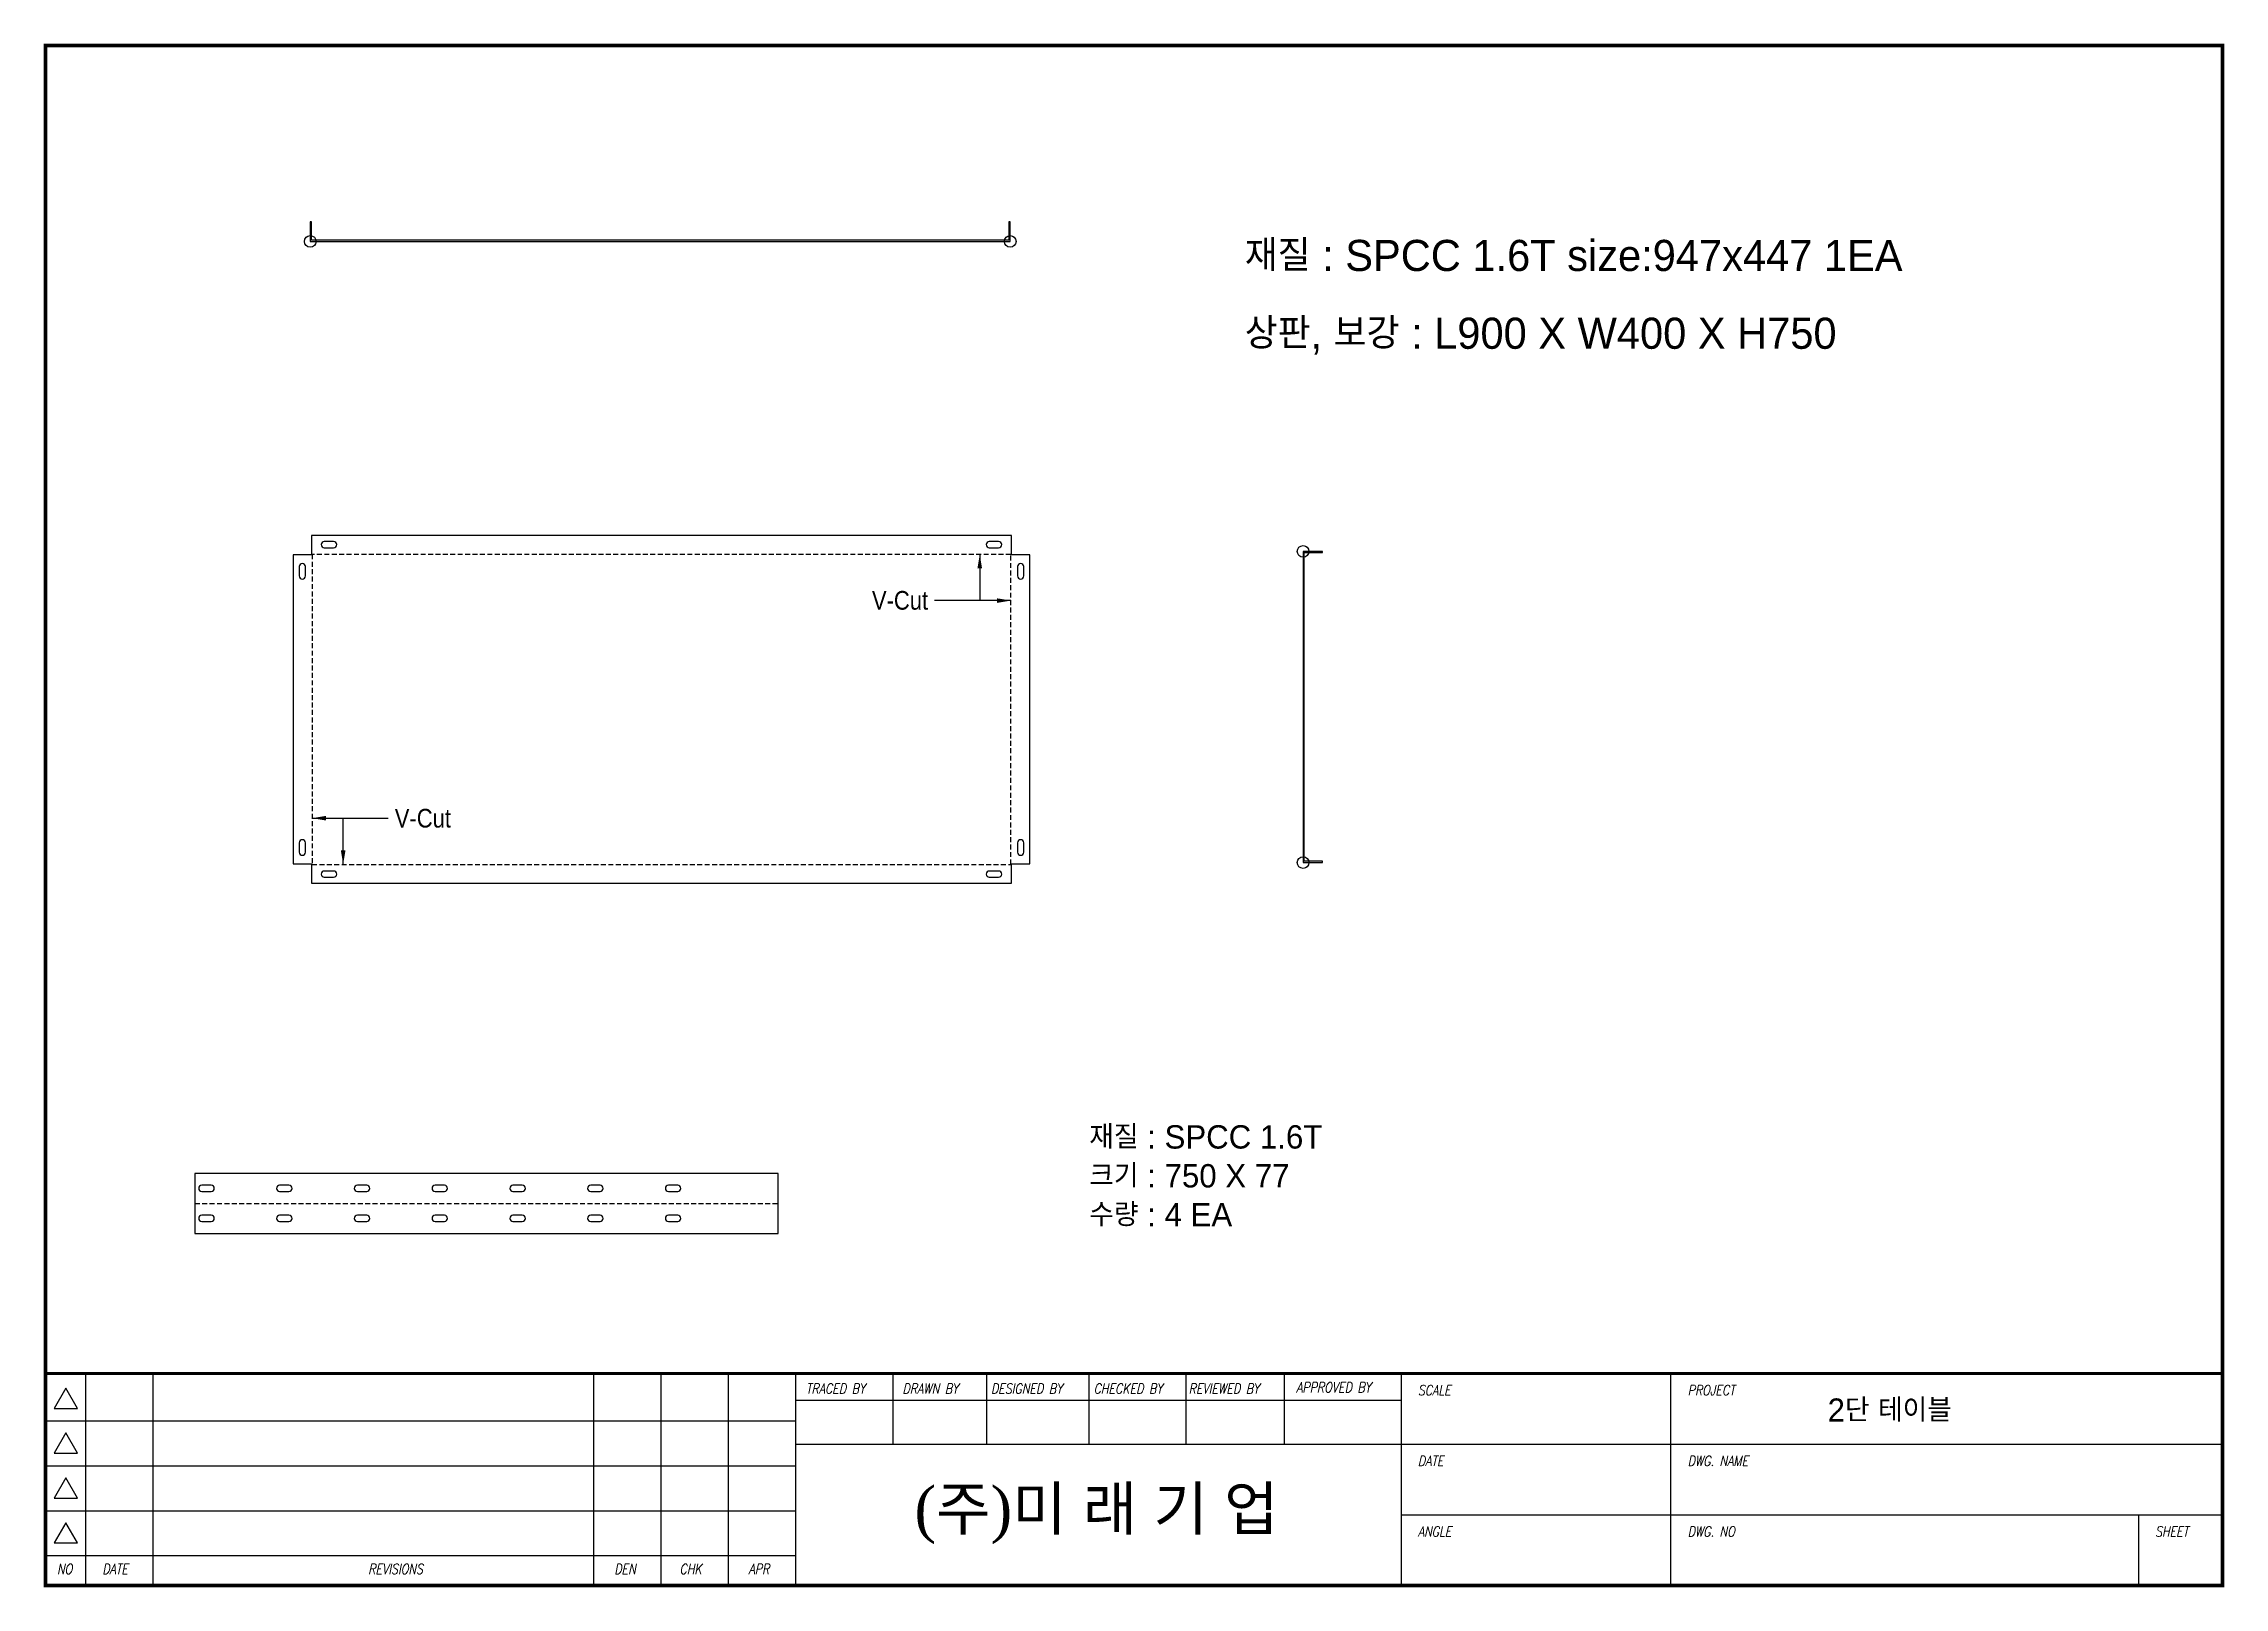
# Model space of a CAD drawing. Header units: millimetres. Extents: x -3500 to 12400, y 0 to 7340.
# Drawn here: x 56 to 2860, y 95 to 2079 of the extents above; entities that cross this region are included whole.
import ezdxf
from ezdxf.enums import TextEntityAlignment as Align

# ---------------------------------------------------------------- set-up
doc = ezdxf.new("R2010")
doc.units = ezdxf.units.MM
doc.linetypes.add('HIDDEN', pattern=[9.525, 6.35, -3.175])
for name, color, linetype in [('6', 6, 'Continuous'), ('FROM', 7, 'Continuous'), ('Hidden', 8, 'HIDDEN'), ('레이져', 7, 'Continuous')]:
    doc.layers.add(name, color=color, linetype=linetype)
doc.styles.add('G1', font='batang.ttc', dxfattribs={"height": 20})
doc.styles.add('ITALICT', font='italict')
doc.styles.add('JKW', font='gulim.ttc', dxfattribs={"width": 0.9})
doc.styles.add('LGIS', font='gss.shx', dxfattribs={"width": 0.9, "height": 41, "bigfont": 'GHS.SHX'})
doc.dimstyles.new('j.k.w', dxfattribs={"dimscale": 350, "dimtxt": 0.2, "dimasz": 0.15, "dimexe": 0.06, "dimexo": 0.06, "dimgap": 0.07, "dimtad": 1, "dimdec": 1, "dimtxsty": 'JKW', "dimcen": 2.5, "dimclrd": 3, "dimclre": 3, "dimclrt": 256, "dimazin": 2, "dimtfac": 1, "dimtdec": 1, "dimtix": 1, "dimtmove": 1, "dimatfit": 3, "dimlwd": -1, "dimlwe": -1})

msp = doc.modelspace()

# ---------------------------------------------------------------- texts
at = {"style": 'LGIS'}
for s, height, p in [('재질 : SPCC 1.6T size:947x447 1EA', 40, (1600, 1775)), ('상판, 보강 : L900 X W400 X H750 ', 40, (1600, 1675)), ('재질 : SPCC 1.6T', 30, (1400, 650)), ('크기 : 750 X 77 ', 30, (1400, 600)), ('수량 : 4 EA', 30, (1400, 550)), (' 2단 테이블', 29.849, (2338.44, 298.99))]:
    msp.add_text(s, height=height, dxfattribs=at).set_placement(p, align=Align.BOTTOM_LEFT)

# ---------------------------------------------------------------- blocks, each defined once
blk = doc.blocks.new('8x20_horizontal')
at = {"layer": '레이져', "ltscale": 10}
for p, q in [((6, 4), (-6, 4)), ((-6, -4), (6, -4))]:
    blk.add_line(p, q, dxfattribs=at)
for centre, start, end in [((-6, 0), 90, 270), ((6, 0), 270, 90)]:
    blk.add_arc(centre, 4, start, end, dxfattribs=at)
blk = doc.blocks.new('8x20_vertical')
at = {"layer": '레이져', "ltscale": 10}
for p, q in [((-4, 6), (-4, -6)), ((4, -6), (4, 6))]:
    blk.add_line(p, q, dxfattribs=at)
for centre, start, end in [((0, 6), 0, 180), ((0, -6), 180, 0)]:
    blk.add_arc(centre, 4, start, end, dxfattribs=at)
blk = doc.blocks.new('3')
at = {"layer": 'FROM', "color": 7}
blk.add_line((25823.5, 11169), (25823.5, 11496.2), dxfattribs=at)
at = {"layer": 'FROM', "color": 2}
for p, q in [((25885.8, 11169), (25885.8, 11496.2)), ((25989.7, 11169), (25989.7, 11496.2)), ((26670, 11169), (26670, 11496.2)), ((26773.9, 11169), (26773.9, 11496.2)), ((26877.7, 11169), (26877.7, 11496.2)), ((25823.5, 11422.9), (26981.6, 11422.9)), ((25823.5, 11353.6), (26981.6, 11353.6)), ((25823.5, 11284.4), (26981.6, 11284.4)), ((25823.5, 11215.1), (26981.6, 11215.1))]:
    blk.add_line(p, q, dxfattribs=at)
at = {"layer": 'FROM', "color": 0}
for p, q in [((26981.6, 11169), (26981.6, 11496.2)), ((27131.3, 11496.2), (27131.3, 11387.2)), ((27276.5, 11387.2), (27276.5, 11496.2)), ((27434, 11496.2), (27434, 11387.2)), ((27583.7, 11496.2), (27583.7, 11387.2)), ((27735.3, 11496.2), (27735.3, 11387.2)), ((27915.7, 11496.2), (27915.7, 11169)), ((28332.2, 11169), (28332.2, 11496.2)), ((26981.6, 11454.7), (27915.7, 11454.7)), ((26981.6, 11387.2), (29183.5, 11387.2)), ((27915.7, 11278.1), (29183.5, 11278.1))]:
    blk.add_line(p, q, dxfattribs=at)
at = {"layer": 'FROM'}
blk.add_line((29053.7, 11278.1), (29053.7, 11169), dxfattribs=at)
at = {"layer": 'FROM', "color": 0, "const_width": 5.89}
blk.add_lwpolyline([(25823.5, 11169), (29183.5, 11169), (29183.5, 13545), (25823.5, 13545)], close=True, dxfattribs=at)
at = {"layer": 'FROM', "color": 0, "const_width": 4.87}
blk.add_lwpolyline([(25823.5, 11496.2), (29183.5, 11496.2)], dxfattribs=at)
at = {"layer": 'FROM', "color": 2}
for points in [[(25854.7, 11473.5), (25836.7, 11442.3), (25872.7, 11442.3)], [(25854.7, 11404.3), (25836.7, 11373.1), (25872.7, 11373.1)], [(25854.7, 11335), (25836.7, 11303.8), (25872.7, 11303.8)], [(25854.7, 11265.7), (25836.7, 11234.6), (25872.7, 11234.6)]]:
    blk.add_lwpolyline(points, close=True, dxfattribs=at)
at = {"layer": 'FROM', "color": 4, "style": 'ITALICT', "width": 0.8}
for s, height, p in [('TRACED BY', 15.58, (26997.2, 11465)), ('DRAWN BY', 15.58, (27146.3, 11465)), ('DESIGNED BY', 15.583, (27282.8, 11465)), ('CHECKED BY', 15.58, (27441.2, 11465)), ('REVIEWED BY', 15.583, (27587.9, 11465)), ('APPROVED BY', 15.583, (27753.8, 11466.9)), ('SCALE', 15.58, (27941.7, 11462.5)), ('PROJECT', 15.58, (28358.1, 11462.5)), ('DATE', 15.58, (27941.7, 11353.4)), ('DWG. NAME', 15.58, (28358.1, 11353.4)), ('ANGLE', 15.58, (27941.7, 11244.4)), ('DWG. NO', 15.58, (28358.1, 11244.4)), ('SHEET', 15.58, (29079.6, 11244.4)), ('NO', 15.58, (25841.2, 11186.7)), ('DATE', 15.58, (25911.2, 11186.7)), ('REVISIONS', 15.58, (26321.6, 11186.7)), ('DEN', 15.58, (26701.4, 11186.7)), ('CHK', 15.58, (26802.1, 11186.7)), ('APR', 15.58, (26908.6, 11186.7))]:
    blk.add_text(s, height=height, dxfattribs=at).set_placement(p)
blk = doc.blocks.new('drawings_frame')
at = {"xscale": 0.837272107773114, "yscale": 0.837272107773114, "zscale": 0.837272107773114}
blk.add_blockref('3', (-21613.2, -9354.1), dxfattribs=at)
at = {"style": 'G1'}
blk.add_text('(주)미 래 기 업', height=55.92, dxfattribs=at).set_placement((1366.2, 91.3), align=Align.MIDDLE)
blk = doc.blocks.new('rightupvcut')
at = {"insert": (-106.4, -71.4), "char_height": 24, "attachment_point": 9, "style": 'JKW'}
blk.add_mtext('V-Cut', dxfattribs=at)
blk.add_leader([(-40, 0), (-40, -59.4)], dimstyle='j.k.w', override={"dimscale": 120, "dimgap": 0.07, "dimtad": 0, "dimdec": 2, "dimadec": 1, "dimtdec": 2, "dimfxl": 30, "dimarcsym": 1})
at = {"annotation_type": 0, "has_hookline": 1, "hookline_direction": 1, "text_width": 68.8}
blk.add_leader([(0, -59.4), (-98, -59.4)], dimstyle='j.k.w', override={"dimscale": 120, "dimgap": 0.07, "dimtad": 0, "dimdec": 2, "dimadec": 1, "dimtdec": 2, "dimfxl": 30, "dimarcsym": 1}, dxfattribs=at)
blk = doc.blocks.new('leftdownvcut')
at = {"insert": (106.4, 71.4), "char_height": 24, "attachment_point": 1, "style": 'JKW'}
blk.add_mtext('V-Cut', dxfattribs=at)
at = {"annotation_type": 0, "has_hookline": 1, "hookline_direction": 0, "text_width": 68.8}
blk.add_leader([(0, 59.4), (98, 59.4)], dimstyle='j.k.w', override={"dimscale": 120, "dimgap": 0.07, "dimtad": 0, "dimdec": 2, "dimadec": 1, "dimtdec": 2, "dimfxl": 30, "dimarcsym": 1}, dxfattribs=at)
blk.add_leader([(40, 0), (40, 59.4)], dimstyle='j.k.w', override={"dimscale": 120, "dimgap": 0.07, "dimtad": 0, "dimdec": 2, "dimadec": 1, "dimtdec": 2, "dimfxl": 30, "dimarcsym": 1})

# ---------------------------------------------------------------- linework, layer by layer
for p, q in [((400, 1850), (398.4, 1850)), ((398.4, 1850), (398.4, 1825)), ((398.4, 1825), (1298.4, 1825)), ((400, 1850), (400, 1850)), ((400, 1826.6), (400, 1850)), ((1296.8, 1826.6), (400, 1826.6)), ((1298.4, 1850), (1296.8, 1850)), ((1296.8, 1850), (1296.8, 1826.6)), ((1298.4, 1825), (1298.4, 1850)), ((1700, 1426.6), (1675, 1426.6)), ((1675, 1426.6), (1675, 1026.6)), ((1676.6, 1028.2), (1676.6, 1425)), ((1676.6, 1425), (1700, 1425)), ((1700, 1425), (1700, 1426.6)), ((1700, 1425), (1700, 1425)), ((400, 1025), (400, 1000)), ((1675, 1026.6), (1700, 1026.6)), ((1700, 1028.2), (1676.6, 1028.2)), ((1700, 1026.6), (1700, 1028.2))]:
    msp.add_line(p, q)
at = {"layer": '6', "color": 6}
for centre in [(398.4, 1825), (1298.4, 1825), (1675, 1426.6), (1675, 1026.6)]:
    msp.add_circle(centre, 7.5, dxfattribs=at)
at = {"layer": 'hidden'}
for p, q in [((1299.25, 1422.75), (400.75, 1422.75)), ((400.75, 1422.75), (400.75, 1024.25)), ((1299.25, 1024.25), (1299.25, 1422.75)), ((400.75, 1024.25), (400.75, 1024.25)), ((400.75, 1024.25), (1299.25, 1024.25)), ((250, 588.5), (1000, 588.5))]:
    msp.add_line(p, q, dxfattribs=at)
at = {"layer": '레이져'}
for p, q in [((1300, 1447), (400, 1447)), ((400, 1447), (400, 1422)), ((1300, 1422), (1300, 1447)), ((400, 1422), (376.5, 1422)), ((376.5, 1422), (376.5, 1025)), ((1323.5, 1422), (1300, 1422)), ((1323.5, 1025), (1323.5, 1422)), ((376.5, 1025), (400, 1025)), ((1300, 1000), (1300, 1025)), ((1300, 1025), (1323.5, 1025)), ((400, 1000), (400, 1000)), ((400, 1000), (1300, 1000)), ((1000, 627), (250, 627)), ((250, 627), (250, 550)), ((1000, 550), (1000, 627)), ((250, 550), (1000, 550))]:
    msp.add_line(p, q, dxfattribs=at)

# ---------------------------------------------------------------- block references
at = {"xscale": 0.9949748743718593, "yscale": 0.9949748743718593}
msp.add_blockref('drawings_frame', (50, 100, 0.99), dxfattribs=at)
for name, p in [('rightupvcut', (1299.25, 1422.75, 1)), ('leftdownvcut', (400.75, 1024.25, 1))]:
    msp.add_blockref(name, p)
at = {"layer": '레이져'}
for name, p in [('8x20_horizontal', (422.5, 1435.25, 1)), ('8x20_horizontal', (1277.5, 1435.25, 1)), ('8x20_vertical', (388.25, 1401, 1)), ('8x20_vertical', (1311.75, 1401, 1)), ('8x20_vertical', (388.25, 1046, 1)), ('8x20_vertical', (1311.75, 1046, 1)), ('8x20_horizontal', (422.5, 1011.75, 1)), ('8x20_horizontal', (1277.5, 1011.75, 1)), ('8x20_horizontal', (265, 607.75, 1)), ('8x20_horizontal', (365, 607.75, 1)), ('8x20_horizontal', (465, 607.75, 1)), ('8x20_horizontal', (565, 607.75, 1)), ('8x20_horizontal', (665, 607.75, 1)), ('8x20_horizontal', (765, 607.75, 1)), ('8x20_horizontal', (865, 607.75, 1)), ('8x20_horizontal', (265, 569.25, 1)), ('8x20_horizontal', (365, 569.25, 1)), ('8x20_horizontal', (465, 569.25, 1)), ('8x20_horizontal', (565, 569.25, 1)), ('8x20_horizontal', (665, 569.25, 1)), ('8x20_horizontal', (765, 569.25, 1)), ('8x20_horizontal', (865, 569.25, 1))]:
    msp.add_blockref(name, p, dxfattribs=at)

msp.set_redraw_order([(e.dxf.handle, doc.entitydb.next_handle()) for e in msp.query("TEXT MTEXT ATTDEF DIMENSION ARC_DIMENSION")])  # texts and dimensions are drawn at this point

doc.saveas('drawing.dxf')
